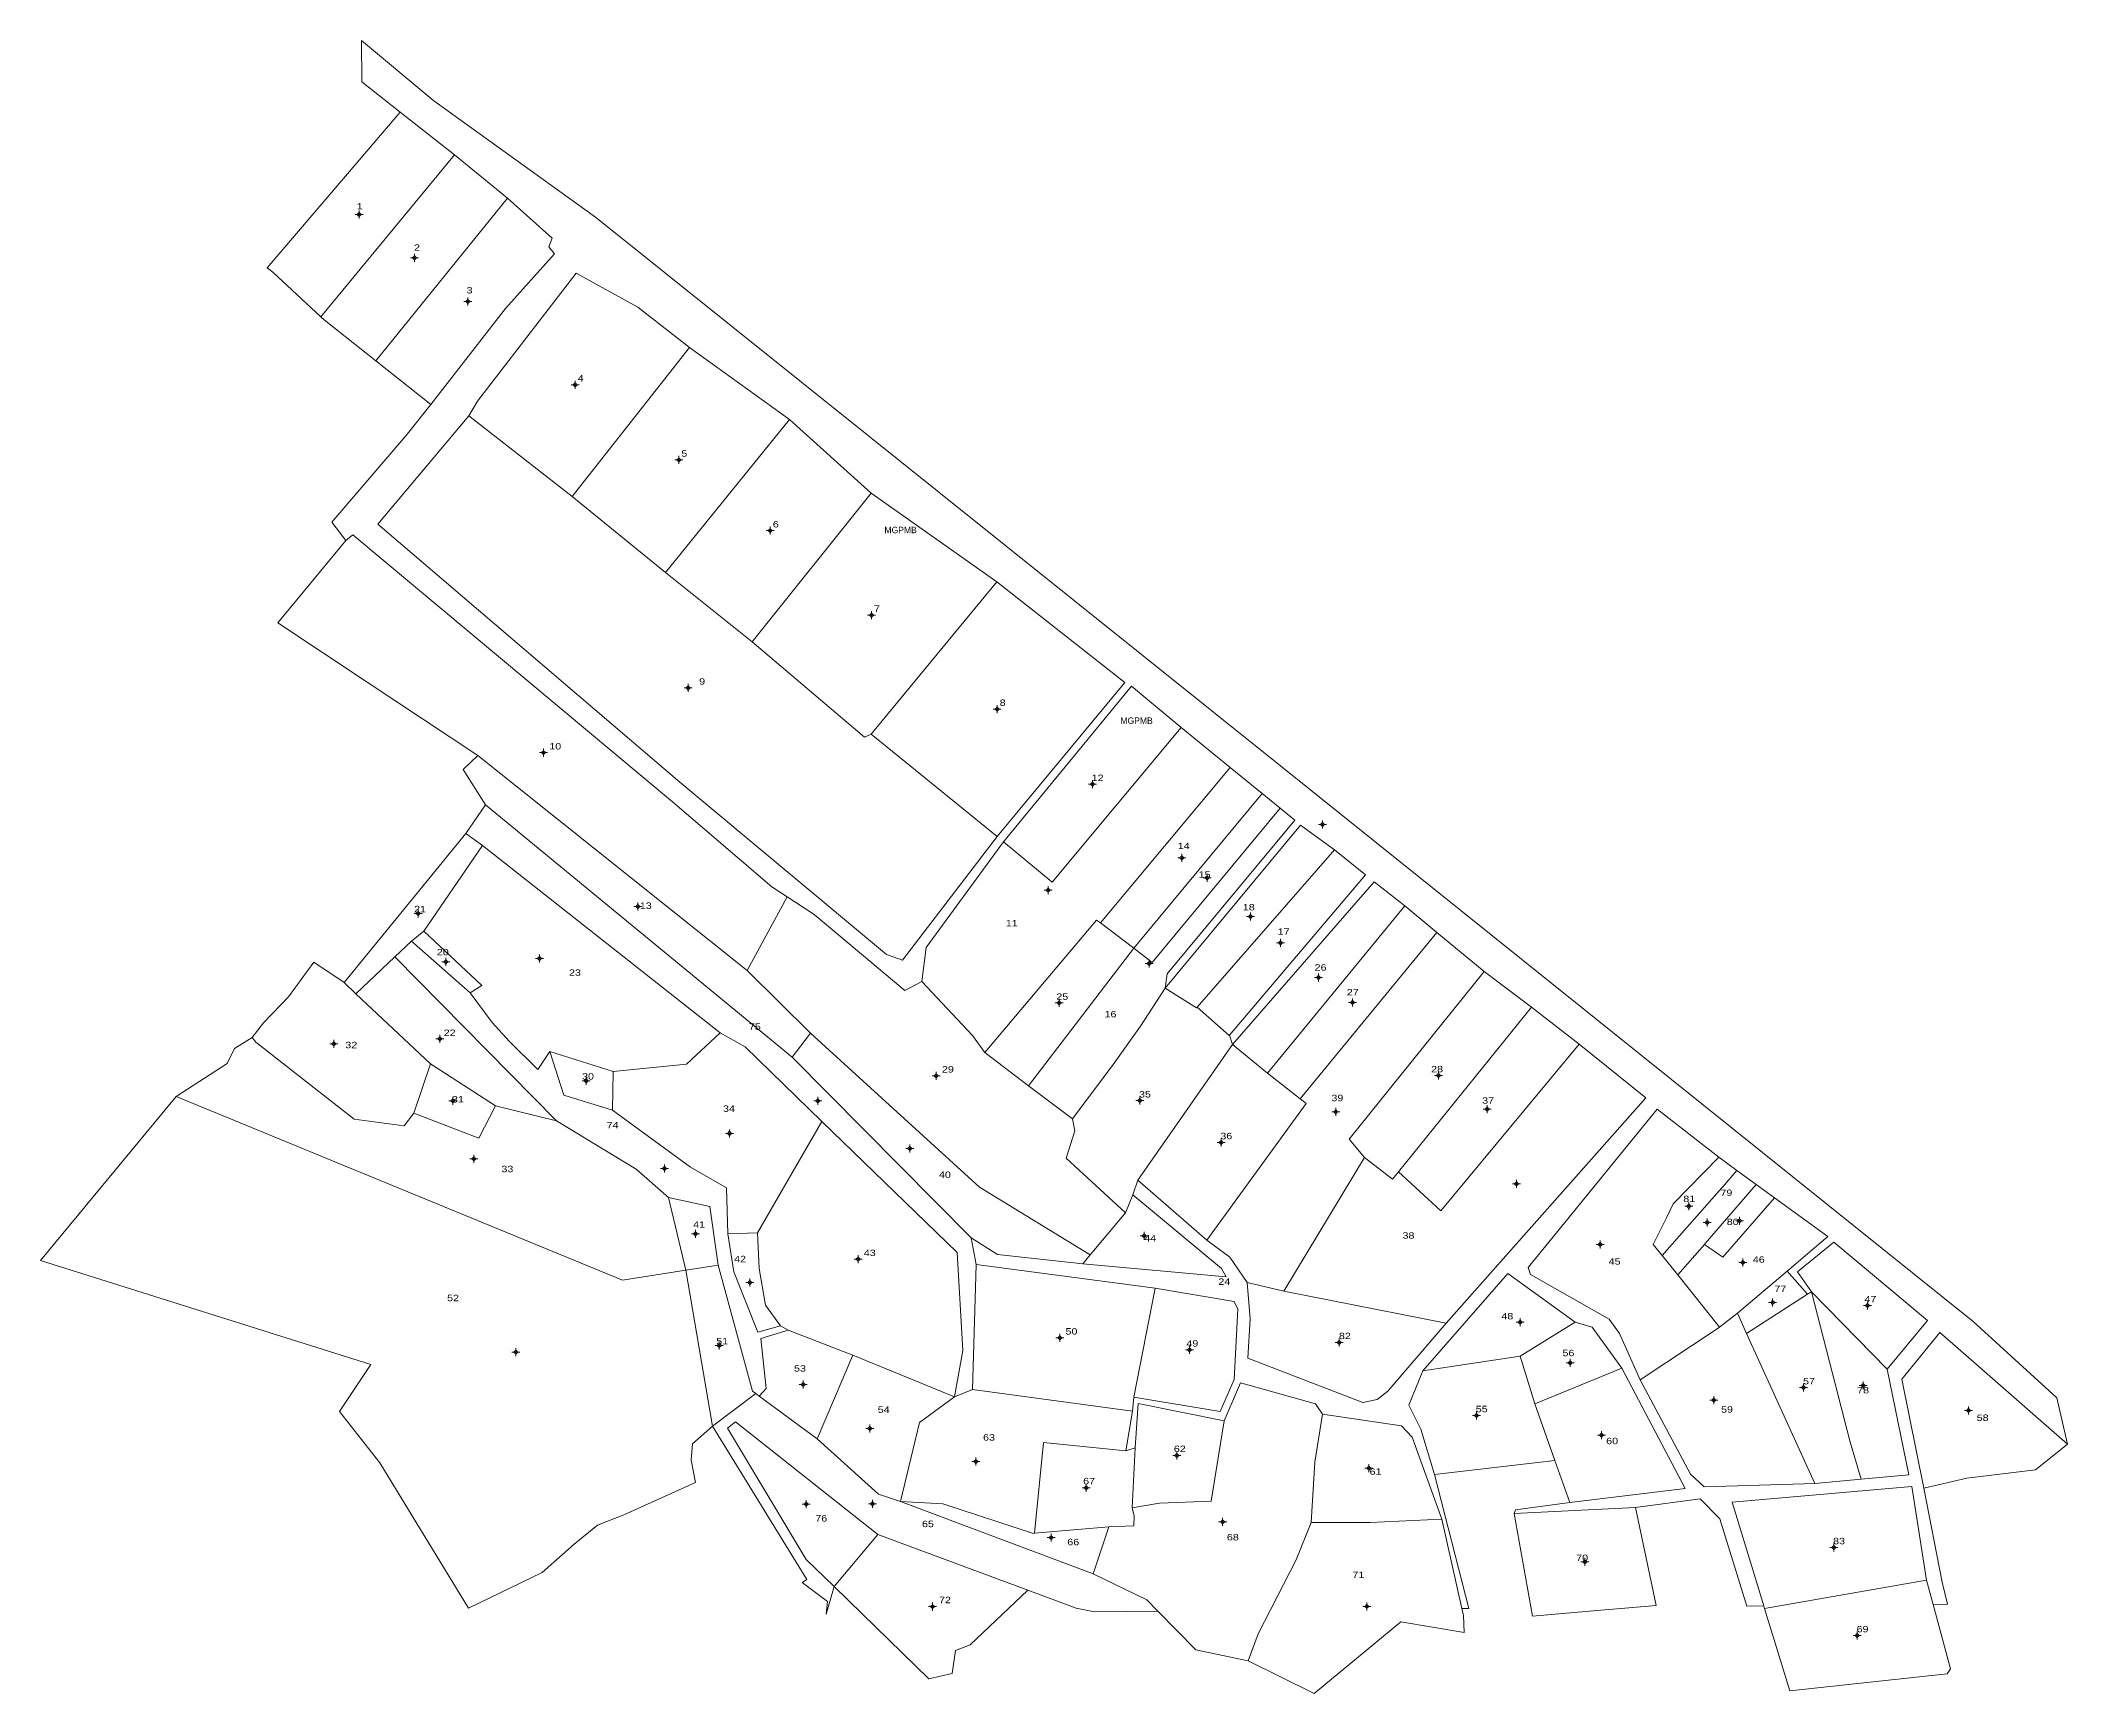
# Model space of a CAD drawing. Header units: metres. Extents: x 551451 to 552083, y 1839976 to 1840492.
import ezdxf
from ezdxf.enums import TextEntityAlignment as Align

# ---------------------------------------------------------------- set-up
doc = ezdxf.new("R2010")
doc.units = ezdxf.units.M
doc.header["$LTSCALE"] = 0.8
doc.layers.add('10', color=7, linetype='Continuous', lineweight=13)
doc.layers.add('11', color=7, linetype='Continuous', lineweight=13)
doc.layers.add('22', color=7, linetype='Continuous')
doc.layers.add('6', color=7, linetype='Continuous')

msp = doc.modelspace()

# ---------------------------------------------------------------- texts
at = {"layer": '22'}
for p in [(551719.105, 1840337.75), (551792.785, 1840278.23)]:
    msp.add_text('MGPMB', height=2, dxfattribs=at).set_placement(p, align=Align.CENTER)
at = {"layer": '6', "width": 1.25}
for s, p in [('1', (551549.27, 1840438.81)), ('2', (551567.15, 1840425.9)), ('3', (551583.58, 1840412.59)), ('4', (551618.26, 1840385.09)), ('5', (551650.63, 1840361.61)), ('6', (551679.19, 1840339.54)), ('7', (551710.77, 1840313.19)), ('9', (551656.19, 1840290.46)), ('8', (551750.04, 1840283.83)), ('10', (551609.4, 1840270.23)), ('12', (551778.77, 1840260.4)), ('14', (551805.66, 1840239.13)), ('15', (551812.14, 1840230.2)), ('21', (551567.16, 1840219.42)), ('13', (551637.67, 1840220.48)), ('18', (551825.96, 1840220)), ('11', (551751.96, 1840215.03)), ('17', (551836.83, 1840212.39)), ('20', (551574.27, 1840205.98)), ('23', (551615.56, 1840199.59)), ('26', (551848.38, 1840201.2)), ('25', (551767.73, 1840192.09)), ('27', (551858.44, 1840193.45)), ('16', (551782.78, 1840186.61)), ('22', (551576.42, 1840180.81)), ('75', (551671.72, 1840182.72)), ('32', (551545.7, 1840176.98)), ('30', (551619.62, 1840167.19)), ('29', (551732.01, 1840169.39)), ('28', (551884.77, 1840169.46)), ('31', (551579.02, 1840160.04)), ('35', (551793.55, 1840161.6)), ('39', (551853.63, 1840160.45)), ('37', (551900.71, 1840159.66)), ('34', (551663.65, 1840157.11)), ('74', (551627.29, 1840151.95)), ('36', (551818.96, 1840148.57)), ('33', (551594.45, 1840138.28)), ('40', (551731.07, 1840136.5)), ('81', (551963.52, 1840128.95)), ('79', (551975.12, 1840130.87)), ('41', (551654.31, 1840120.94)), ('80', (551977.08, 1840121.78)), ('44', (551795.19, 1840116.63)), ('38', (551875.84, 1840117.54)), ('42', (551667.13, 1840110.17)), ('43', (551707.61, 1840112.1)), ('45', (551940.21, 1840109.42)), ('46', (551985.22, 1840110.01)), ('24', (551818.32, 1840103.12)), ('52', (551577.48, 1840098.02)), ('77', (551991.97, 1840100.9)), ('47', (552020.09, 1840097.65)), ('48', (551906.71, 1840092.34)), ('51', (551661.51, 1840084.55)), ('50', (551770.59, 1840087.6)), ('49', (551808.36, 1840083.83)), ('82', (551855.98, 1840086.17)), ('53', (551685.82, 1840076.04)), ('56', (551925.79, 1840080.84)), ('57', (552000.91, 1840072.03)), ('78', (552017.81, 1840069.23)), ('54', (551711.96, 1840063.16)), ('55', (551898.71, 1840063.35)), ('59', (551975.3, 1840063.22)), ('58', (552055.14, 1840060.64)), ('63', (551744.84, 1840054.5)), ('62', (551804.42, 1840050.93)), ('60', (551939.43, 1840053.38)), ('67', (551776.1, 1840040.86)), ('61', (551865.55, 1840043.82)), ('76', (551692.46, 1840029.23)), ('65', (551725.78, 1840027.48)), ('66', (551771.16, 1840021.83)), ('68', (551820.99, 1840023.34)), ('83', (552010.3, 1840022.14)), ('70', (551930.07, 1840016.93)), ('71', (551860.2, 1840011.63)), ('72', (551731.11, 1840003.75)), ('69', (552017.63, 1839994.65))]:
    msp.add_text(s, height=2, dxfattribs=at).set_placement(p)

# ---------------------------------------------------------------- hatches: boundary and pattern name
at = {"layer": '11'}
for points in [[(551550.1198, 1840437.24, 1), (551549.8198, 1840437.24, 1)], [(551567.4097, 1840423.73, 1), (551567.1097, 1840423.73, 1)], [(551584.1198, 1840410.12, 1), (551583.8198, 1840410.12, 1)], [(551617.6098, 1840384.09, 1), (551617.3098, 1840384.09, 1)], [(551649.9797, 1840360.6, 1), (551649.6797, 1840360.6, 1)], [(551678.5498, 1840338.54, 1), (551678.2497, 1840338.54, 1)], [(551710.1198, 1840312.18, 1), (551709.8198, 1840312.18, 1)], [(551652.8698, 1840289.43, 1), (551652.5698, 1840289.43, 1)], [(551749.3998, 1840282.83, 1), (551749.0998, 1840282.83, 1)], [(551607.6998, 1840269.24, 1), (551607.3998, 1840269.24, 1)], [(551779.1298, 1840259.4, 1), (551778.8298, 1840259.4, 1)], [(551851.0098, 1840246.81, 1), (551850.7098, 1840246.81, 1)], [(551807.0298, 1840236.38, 1), (551806.7298, 1840236.38, 1)], [(551814.9697, 1840230.12, 1), (551814.6697, 1840230.12, 1)], [(551765.2998, 1840226.36, 1), (551764.9997, 1840226.36, 1)], [(551568.5698, 1840219.02, 1), (551568.2698, 1840219.02, 1)], [(551637.2197, 1840221.26, 1), (551636.9197, 1840221.26, 1)], [(551828.5098, 1840218.12, 1), (551828.2098, 1840218.12, 1)], [(551606.4498, 1840204.98, 1), (551606.1498, 1840204.98, 1)], [(551837.9097, 1840209.92, 1), (551837.6097, 1840209.92, 1)], [(551577.2598, 1840203.9, 1), (551576.9598, 1840203.9, 1)], [(551796.8198, 1840203.44, 1), (551796.5198, 1840203.44, 1)], [(551849.7498, 1840199.03, 1), (551849.4498, 1840199.03, 1)], [(551768.8098, 1840191.12, 1), (551768.5097, 1840191.12, 1)], [(551860.3998, 1840191.28, 1), (551860.0998, 1840191.28, 1)], [(551575.3698, 1840179.9, 1), (551575.0698, 1840179.9, 1)], [(551542.2098, 1840178.34, 1), (551541.9098, 1840178.34, 1)], [(551621.0397, 1840166.78, 1), (551620.7397, 1840166.78, 1)], [(551730.3798, 1840168.38, 1), (551730.0798, 1840168.38, 1)], [(551887.1998, 1840168.49, 1), (551886.8998, 1840168.49, 1)], [(551579.4097, 1840160.53, 1), (551579.1097, 1840160.53, 1)], [(551693.4298, 1840160.6, 1), (551693.1297, 1840160.6, 1)], [(551793.9198, 1840160.62, 1), (551793.6197, 1840160.62, 1)], [(551855.1098, 1840157.12, 1), (551854.8098, 1840157.12, 1)], [(551902.4598, 1840158, 1), (551902.1598, 1840158, 1)], [(551665.8298, 1840150.41, 1), (551665.5298, 1840150.41, 1)], [(551819.3298, 1840147.58, 1), (551819.0298, 1840147.58, 1)], [(551585.9498, 1840142.44, 1), (551585.6498, 1840142.44, 1)], [(551722.1698, 1840145.66, 1), (551721.8697, 1840145.66, 1)], [(551645.5098, 1840139.39, 1), (551645.2098, 1840139.39, 1)], [(551911.5997, 1840134.66, 1), (551911.2997, 1840134.66, 1)], [(551965.3798, 1840127.63, 1), (551965.0798, 1840127.63, 1)], [(551971.1298, 1840122.54, 1), (551970.8298, 1840122.54, 1)], [(551981.2398, 1840123.07, 1), (551980.9398, 1840123.07, 1)], [(551655.1698, 1840119.02, 1), (551654.8697, 1840119.02, 1)], [(551795.3298, 1840118.38, 1), (551795.0298, 1840118.38, 1)], [(551705.9697, 1840111.16, 1), (551705.6697, 1840111.16, 1)], [(551937.6798, 1840115.69, 1), (551937.3797, 1840115.69, 1)], [(551982.2798, 1840110.1, 1), (551981.9798, 1840110.1, 1)], [(551672.1998, 1840103.84, 1), (551671.8998, 1840103.84, 1)], [(551991.5698, 1840097.65, 1), (551991.2698, 1840097.65, 1)], [(551912.7698, 1840091.49, 1), (551912.4698, 1840091.49, 1)], [(552021.1898, 1840096.65, 1), (552020.8897, 1840096.65, 1)], [(551768.9398, 1840086.58, 1), (551768.6397, 1840086.58, 1)], [(551856.1898, 1840085.08, 1), (551855.8897, 1840085.08, 1)], [(551599.0598, 1840082.1, 1), (551598.7597, 1840082.1, 1)], [(551662.6398, 1840084.14, 1), (551662.3398, 1840084.14, 1)], [(551809.4298, 1840082.84, 1), (551809.1297, 1840082.84, 1)], [(551928.3497, 1840078.74, 1), (551928.0497, 1840078.74, 1)], [(551688.8098, 1840071.98, 1), (551688.5097, 1840071.98, 1)], [(552019.8198, 1840071.72, 1), (552019.5198, 1840071.72, 1)], [(551973.2197, 1840067.15, 1), (551972.9197, 1840067.15, 1)], [(552001.2398, 1840071.06, 1), (552000.9398, 1840071.06, 1)], [(551899.0598, 1840062.36, 1), (551898.7597, 1840062.36, 1)], [(552052.6998, 1840063.93, 1), (552052.3998, 1840063.93, 1)], [(551709.6597, 1840058.29, 1), (551709.3597, 1840058.29, 1)], [(551938.1498, 1840056.15, 1), (551937.8498, 1840056.15, 1)], [(551742.7498, 1840048.01, 1), (551742.4498, 1840048.01, 1)], [(551805.4697, 1840049.83, 1), (551805.1697, 1840049.83, 1)], [(551865.4898, 1840045.85, 1), (551865.1898, 1840045.85, 1)], [(551689.7698, 1840034.66, 1), (551689.4698, 1840034.66, 1)], [(551710.4998, 1840034.77, 1), (551710.1998, 1840034.77, 1)], [(551777.1498, 1840039.74, 1), (551776.8498, 1840039.74, 1)], [(551819.8198, 1840029.18, 1), (551819.5198, 1840029.18, 1)], [(551766.2297, 1840024.2, 1), (551765.9297, 1840024.2, 1)], [(552010.6498, 1840021.16, 1), (552010.3498, 1840021.16, 1)], [(551932.9298, 1840016.66, 1), (551932.6297, 1840016.66, 1)], [(551729.2498, 1840002.66, 1), (551728.9498, 1840002.66, 1)], [(551864.8298, 1840002.76, 1), (551864.5298, 1840002.76, 1)], [(552017.9797, 1839993.65, 1), (552017.6797, 1839993.65, 1)]]:
    msp.add_hatch(color=256, dxfattribs=at).paths.add_polyline_path(points)

# ---------------------------------------------------------------- linework, layer by layer
at = {"layer": '10'}
for p, q in [((551562.81, 1840469.19), (551579.82, 1840455.9)), ((551538, 1840405.29), (551579.82, 1840455.9)), ((551579.82, 1840455.9), (551596.37, 1840442.32)), ((551555.19, 1840391.56), (551596.37, 1840442.32)), ((551616.54, 1840349.24), (551653.17, 1840395.68)), ((551653.17, 1840395.68), (551684.44, 1840373.28)), ((551555.19, 1840391.56), (551572.45, 1840377.93)), ((551584.28, 1840374.41), (551616.54, 1840349.24)), ((551645.71, 1840325.53), (551684.44, 1840373.28)), ((551684.44, 1840373.28), (551709.94, 1840350.27)), ((551672.72, 1840303.8), (551709.94, 1840350.27)), ((551709.94, 1840350.27), (551749.11, 1840322.61)), ((551616.54, 1840349.24), (551645.71, 1840325.53)), ((551645.71, 1840325.53), (551672.72, 1840303.8)), ((551709.9, 1840275.05), (551749.11, 1840322.61)), ((551709.9, 1840275.05), (551749.24, 1840243.05)), ((551806.67, 1840277.12), (551822.06, 1840264.59)), ((551587.06, 1840268.32), (551671.14, 1840201.28)), ((551781.53, 1840216.16), (551822.06, 1840264.59)), ((551822.06, 1840264.59), (551832.01, 1840256.49)), ((551791.88, 1840208.17), (551832.01, 1840256.49)), ((551832.01, 1840256.49), (551837.59, 1840251.93)), ((551583.32, 1840244.05), (551589.47, 1840252.99)), ((551589.47, 1840252.99), (551685.27, 1840174.19)), ((551583.32, 1840244.05), (551588.51, 1840240.29)), ((551570.19, 1840213.49), (551588.51, 1840240.29)), ((551588.51, 1840240.29), (551662.7, 1840181.82)), ((551811.68, 1840189.77), (551854.58, 1840238.93)), ((551671.14, 1840201.28), (551683.65, 1840224.25)), ((551833.69, 1840169.17), (551876.58, 1840221.41)), ((551876.58, 1840221.41), (551886.59, 1840213.12)), ((551566.36, 1840210.37), (551570.19, 1840213.49)), ((551781.53, 1840216.16), (551791.88, 1840208.17)), ((551843.91, 1840161.16), (551886.59, 1840213.12)), ((551886.59, 1840213.12), (551901.36, 1840200.89)), ((551549.03, 1840193.98), (551561.19, 1840205.48)), ((551561.19, 1840205.48), (551566.36, 1840210.37)), ((551561.19, 1840205.48), (551611.68, 1840154.33)), ((551566.36, 1840210.37), (551584.7, 1840194.3)), ((551759.08, 1840165.26), (551791.88, 1840208.17)), ((551671.14, 1840201.28), (551690.92, 1840181.65)), ((551901.36, 1840200.89), (551916.11, 1840189.81)), ((551545.29, 1840197.5), (551549.03, 1840193.98)), ((551549.03, 1840193.98), (551572.26, 1840172.15)), ((551874.6, 1840138.44), (551916.11, 1840189.81)), ((551916.11, 1840189.81), (551931.02, 1840178.2)), ((551685.27, 1840174.19), (551690.92, 1840181.65)), ((551821.77, 1840181.06), (551822.78, 1840178.11)), ((551609.52, 1840175.96), (551629.34, 1840169.68)), ((551685.27, 1840174.19), (551741.13, 1840117.82)), ((551745.41, 1840175.6), (551759.08, 1840165.26)), ((551793.2, 1840135.78), (551822.78, 1840178.11)), ((551822.78, 1840178.11), (551833.69, 1840169.17)), ((551567.04, 1840156.68), (551572.26, 1840172.15)), ((551572.26, 1840172.15), (551592.58, 1840158.97)), ((551629.14, 1840157.61), (551629.34, 1840169.68)), ((551833.69, 1840169.17), (551843.91, 1840161.16)), ((551759.08, 1840165.26), (551772.73, 1840154.94)), ((551592.58, 1840158.97), (551611.68, 1840154.33)), ((551674.38, 1840119.33), (551694.47, 1840154.12)), ((551838.82, 1840101.13), (551863.94, 1840142.82)), ((551974.6, 1840142.95), (551980.26, 1840138.83)), ((551791.63, 1840131.17), (551793.2, 1840135.78)), ((551793.2, 1840135.78), (551814.71, 1840117.04)), ((551980.26, 1840138.83), (551986.32, 1840134.42)), ((551646.62, 1840130.35), (551651.98, 1840107.68)), ((551789.3, 1840125.55), (551791.63, 1840131.17)), ((551986.32, 1840134.42), (551991.98, 1840130.3)), ((551778.29, 1840112.51), (551789.3, 1840125.55)), ((551665.16, 1840119), (551674.38, 1840119.33)), ((551741.13, 1840117.82), (551742.67, 1840109.47)), ((551775.99, 1840109.68), (551778.29, 1840112.51)), ((551956.9, 1840112.31), (551961.76, 1840106.25)), ((551961.76, 1840106.25), (551970.1, 1840115.71)), ((551651.98, 1840107.68), (551662.08, 1840109.29)), ((551651.98, 1840107.68), (551660.39, 1840059)), ((551741.56, 1840070.48), (551742.67, 1840109.47)), ((551742.67, 1840109.47), (551798.57, 1840102.07)), ((551827.32, 1840103.81), (551838.82, 1840101.13)), ((551961.76, 1840106.25), (551974.86, 1840089.89)), ((551980.4, 1840094.26), (551995.95, 1840107.42)), ((551995.95, 1840107.42), (552002.34, 1840100.17)), ((551791.94, 1840068.01), (551798.57, 1840102.07)), ((551838.82, 1840101.13), (551889.45, 1840091.13)), ((551983.29, 1840087.88), (552002.34, 1840100.17)), ((552002.34, 1840100.17), (552003.58, 1840100.97)), ((552003.58, 1840100.97), (552027.22, 1840076.84)), ((551912.62, 1840080.83), (551929.78, 1840091.48)), ((551980.4, 1840094.26), (551983.29, 1840087.88)), ((551681.55, 1840090.37), (551683.98, 1840088.95)), ((551683.98, 1840088.95), (551704.19, 1840081.12)), ((551983.29, 1840087.88), (552004.56, 1840041.15)), ((551693.08, 1840055), (551704.19, 1840081.12)), ((551704.19, 1840081.12), (551735.88, 1840068.2)), ((551882.2, 1840076.32), (551912.62, 1840080.83)), ((551912.62, 1840080.83), (551917.11, 1840066.01)), ((551917.11, 1840066.01), (551944.32, 1840077.13)), ((551660.39, 1840059), (551673.87, 1840069.19)), ((551673.87, 1840069.19), (551674.93, 1840068.41)), ((551674.93, 1840068.41), (551693.08, 1840055)), ((551735.88, 1840068.2), (551741.56, 1840070.48)), ((551741.56, 1840070.48), (551791.54, 1840063.69)), ((551791.54, 1840063.69), (551791.94, 1840068.01)), ((551917.11, 1840066.01), (551923.42, 1840048.27)), ((551789.47, 1840051.35), (551791.54, 1840063.69)), ((551789.47, 1840051.35), (551792.38, 1840052.29)), ((551791.37, 1840033.54), (551792.38, 1840052.29)), ((551885.85, 1840043.9), (551923.42, 1840048.27)), ((551923.42, 1840048.27), (551928.08, 1840035.17)), ((552004.56, 1840041.15), (552019.03, 1840042.48)), ((551719.06, 1840035.46), (551779.25, 1840012.94)), ((551760.91, 1840025.57), (551784.12, 1840027.55)), ((551779.25, 1840012.94), (551784.12, 1840027.55)), ((551888.1, 1840029.96), (551894.4, 1840002.09)), ((551910.72, 1840031.74), (551948.55, 1840033.6)), ((551698.36, 1840008.94), (551711.94, 1840025.15)), ((551711.94, 1840025.15), (551758.83, 1840007.8)), ((551988.91, 1840002.13), (552039.51, 1840010.93)), ((552039.51, 1840010.93), (552041.56, 1840003.37)), ((551988.67, 1840002.91), (551988.91, 1840002.13))]:
    msp.add_line(p, q, dxfattribs=at)
for points in [[(551562.81, 1840469.19), (551550.85, 1840478.6), (551550.73, 1840491.53), (551573.3, 1840472.68), (551623.78, 1840436.42), (551837.71, 1840265.16), (552054.01, 1840091.72), (552080.17, 1840067.8), (552083.48, 1840053.35)], [(551538, 1840405.29), (551523.02, 1840419.19), (551521.3, 1840420.56), (551562.81, 1840469.19)], [(551572.45, 1840377.93), (551595.71, 1840407.91), (551610.97, 1840424.91), (551609.24, 1840427.11), (551610.32, 1840429.84), (551596.37, 1840442.32)], [(551584.28, 1840374.41), (551586.96, 1840378.98), (551617.77, 1840418.94), (551637.07, 1840408.28), (551653.17, 1840395.68)], [(551538, 1840405.29), (551539.07, 1840404.3), (551555.19, 1840391.56)], [(551545.9, 1840335.45), (551541.44, 1840341.24), (551564.61, 1840368.16), (551572.45, 1840377.93)], [(551584.28, 1840374.41), (551555.88, 1840340.52), (551650.16, 1840260.02), (551714.72, 1840206.22), (551719.64, 1840204.45), (551749.24, 1840243.05)], [(551545.9, 1840335.45), (551524.57, 1840309.77), (551552.49, 1840291.26), (551587.06, 1840268.32)], [(551545.9, 1840335.45), (551548.09, 1840337.21), (551647.83, 1840253.87), (551678.9, 1840227.37), (551683.65, 1840224.25)], [(551749.11, 1840322.61), (551789.11, 1840291.19), (551749.24, 1840243.05)], [(551672.72, 1840303.8), (551707.86, 1840274.09), (551709.9, 1840275.05)], [(551751.23, 1840241.38), (551791.19, 1840290.04), (551806.67, 1840277.12)], [(551751.23, 1840241.38), (551766.44, 1840228.77), (551806.67, 1840277.12)], [(551587.06, 1840268.32), (551582.52, 1840264.03), (551589.47, 1840252.99)], [(551791.88, 1840208.17), (551797.67, 1840203.76), (551837.59, 1840251.93)], [(551801.68, 1840195.68), (551802.37, 1840200.17), (551842.23, 1840248.13), (551837.59, 1840251.93)], [(551545.29, 1840197.5), (551553.22, 1840207.2), (551583.32, 1840244.05)], [(551801.68, 1840195.68), (551843.98, 1840246.66), (551854.58, 1840238.93)], [(551725.7, 1840197.76), (551727.08, 1840208.4), (551751.23, 1840241.38)], [(551821.77, 1840181.06), (551864.24, 1840231.12), (551854.58, 1840238.93)], [(551683.65, 1840224.25), (551692.11, 1840218.69), (551720.38, 1840195.01), (551725.7, 1840197.76)], [(551822.78, 1840178.11), (551866.98, 1840228.89), (551876.58, 1840221.41)], [(551584.7, 1840194.3), (551588.35, 1840196.54), (551570.19, 1840213.49)], [(551745.41, 1840175.6), (551780.23, 1840216.97), (551781.53, 1840216.16)], [(551516.63, 1840180.33), (551520.17, 1840184.91), (551527.95, 1840193.02), (551535.84, 1840203.87), (551545.29, 1840197.5)], [(551863.94, 1840142.82), (551859.19, 1840148.61), (551901.36, 1840200.89)], [(551584.7, 1840194.3), (551591.59, 1840184.98), (551596.89, 1840179.22), (551605.84, 1840170.35), (551609.52, 1840175.96)], [(551725.7, 1840197.76), (551741.54, 1840180.96), (551745.41, 1840175.6)], [(551772.73, 1840154.94), (551785.49, 1840171.92), (551794.06, 1840183.89), (551801.68, 1840195.68)], [(551801.68, 1840195.68), (551811.52, 1840189.59), (551811.68, 1840189.77)], [(551811.68, 1840189.77), (551821.66, 1840180.92), (551821.77, 1840181.06)], [(551492.87, 1840161.96), (551508.79, 1840172.19), (551511.1, 1840176.91), (551516.63, 1840180.33)], [(551516.63, 1840180.33), (551517.7, 1840178.92), (551548.47, 1840154.8), (551564.04, 1840152.8), (551567.04, 1840156.68)], [(551629.34, 1840169.68), (551652.26, 1840172), (551662.7, 1840181.82)], [(551662.7, 1840181.82), (551670.53, 1840177.44), (551694.47, 1840154.12)], [(551690.92, 1840181.65), (551743.74, 1840133.62), (551778.29, 1840112.51)], [(551609.52, 1840175.96), (551613.93, 1840162.35), (551629.14, 1840157.61)], [(551874.6, 1840138.44), (551887.78, 1840126.18), (551931.02, 1840178.2)], [(551889.45, 1840091.13), (551951.83, 1840161.47), (551931.02, 1840178.2)], [(551492.87, 1840161.96), (551450.52, 1840110.75), (551553.65, 1840078.24), (551543.93, 1840063.6), (551556.45, 1840047.58), (551584.14, 1840002.23), (551607.18, 1840013.35), (551617.14, 1840022.15), (551624.47, 1840028.06), (551632.71, 1840031.31), (551655.08, 1840041.46), (551653.71, 1840048.43), (551654.11, 1840053.47), (551660.39, 1840059)], [(551492.87, 1840161.96), (551632.24, 1840104.54), (551651.98, 1840107.68)], [(551843.91, 1840161.16), (551845.74, 1840159.72), (551814.71, 1840117.04)], [(551567.04, 1840156.68), (551587.35, 1840148.91), (551592.58, 1840158.97)], [(551611.68, 1840154.33), (551636.56, 1840139.27), (551646.62, 1840130.35)], [(551629.14, 1840157.61), (551653.52, 1840139.87), (551664.72, 1840133.41), (551665.16, 1840119)], [(551735.88, 1840068.2), (551738.5, 1840082.59), (551736.71, 1840113.23), (551694.47, 1840154.12)], [(551772.73, 1840154.94), (551773.5, 1840151.24), (551770.85, 1840142.64), (551789.3, 1840125.55)], [(551950.08, 1840073.42), (551943.61, 1840087.91), (551940.34, 1840092.4), (551915.85, 1840106.39), (551915.05, 1840108.56), (551955.33, 1840157.97), (551974.6, 1840142.95)], [(551863.94, 1840142.82), (551872.72, 1840136.09), (551874.6, 1840138.44)], [(551956.9, 1840112.31), (551954.14, 1840115.75), (551958.24, 1840124.06), (551960.38, 1840128.38), (551974.6, 1840142.95)], [(551956.9, 1840112.31), (551975.58, 1840133.44), (551975.74, 1840133.63), (551980.26, 1840138.83)], [(551646.62, 1840130.35), (551659.56, 1840127.56), (551662.08, 1840109.29)], [(551791.63, 1840131.17), (551819.34, 1840108.27), (551820.75, 1840105.58), (551775.99, 1840109.68)], [(551970.1, 1840115.71), (551970.34, 1840115.98), (551986.32, 1840134.42)], [(551970.1, 1840115.71), (551975.85, 1840111.72), (551991.98, 1840130.3)], [(551991.98, 1840130.3), (552008.65, 1840118.17), (551995.95, 1840107.42)], [(551665.16, 1840119), (551667.06, 1840107.17), (551674.49, 1840088.35), (551681.55, 1840090.37)], [(551674.38, 1840119.33), (551674.97, 1840108.23), (551676.92, 1840096.79), (551681.55, 1840090.37)], [(551741.13, 1840117.82), (551749.4, 1840112.63), (551775.99, 1840109.68)], [(551814.71, 1840117.04), (551821.94, 1840111.75), (551827.32, 1840103.81)], [(552003.58, 1840100.97), (551999.15, 1840107.2), (552010.52, 1840116.46), (552039.81, 1840092.02), (552027.22, 1840076.84)], [(551662.08, 1840109.29), (551672.81, 1840069.97), (551673.87, 1840069.19)], [(551827.32, 1840103.81), (551828.21, 1840092.47), (551827.58, 1840080.23), (551863.42, 1840066.34), (551867.96, 1840067.37), (551871.28, 1840069.93), (551889.45, 1840091.13)], [(551882.2, 1840076.32), (551908.76, 1840106.66), (551929.78, 1840091.48)], [(551791.94, 1840068.01), (551818.88, 1840063.61), (551823.26, 1840073.57), (551824.39, 1840095.53), (551823.22, 1840097.95), (551798.57, 1840102.07)], [(552003.58, 1840100.97), (552015.62, 1840053.98), (552019.03, 1840042.48)], [(551929.78, 1840091.48), (551935.01, 1840089.93), (551944.32, 1840077.13)], [(551974.86, 1840089.89), (551977.65, 1840092.09), (551980.4, 1840094.26)], [(551674.93, 1840068.41), (551677.15, 1840070.76), (551675.4, 1840086.35), (551683.98, 1840088.95)], [(551950.08, 1840073.42), (551974.44, 1840089.62), (551974.86, 1840089.89)], [(552038.68, 1840039.66), (552031.72, 1840073.64), (552043.67, 1840088.2), (552054.22, 1840078.97), (552083.48, 1840053.35)], [(551820.12, 1840060.67), (551825.24, 1840072.57), (551848.67, 1840066.02), (551850.82, 1840062.8)], [(551882.2, 1840076.32), (551877.81, 1840065.54), (551881.56, 1840058.11), (551885.85, 1840043.9)], [(551944.32, 1840077.13), (551964.12, 1840039.57), (551928.08, 1840035.17)], [(551950.08, 1840073.42), (551965.76, 1840043.97), (551970.01, 1840040.04), (552004.56, 1840041.15)], [(552027.22, 1840076.84), (552033.96, 1840043.84), (552019.03, 1840042.48)], [(551719.06, 1840035.46), (551724.99, 1840060.16), (551735.88, 1840068.2)], [(551792.38, 1840052.29), (551793.31, 1840066.11), (551820.12, 1840060.67)], [(551698.36, 1840008.94), (551689.63, 1840017.43), (551665.07, 1840058.35), (551667.5, 1840060.37), (551711.94, 1840025.15)], [(551791.37, 1840033.54), (551799.98, 1840035), (551816.12, 1840035.62), (551820.12, 1840060.67)], [(551847.32, 1840028.9), (551848.44, 1840047.81), (551850.82, 1840062.8)], [(551850.82, 1840062.8), (551875.51, 1840059.12), (551878.84, 1840055.58), (551888.1, 1840029.96)], [(551660.39, 1840059), (551689.8, 1840011.14), (551688.37, 1840010.23), (551696.23, 1840004.3), (551695.88, 1840000.35), (551698.36, 1840008.94)], [(551693.08, 1840055), (551712.21, 1840037.82), (551719.06, 1840035.46)], [(551760.91, 1840025.57), (551763.7, 1840053.91), (551789.47, 1840051.35)], [(552038.68, 1840039.66), (552052.04, 1840042.76), (552073.51, 1840045.34), (552083.48, 1840053.35)], [(551894.4, 1840002.09), (551896.51, 1840002.1), (551885.85, 1840043.9)], [(551988.67, 1840002.91), (551978.81, 1840035.32), (552034.83, 1840040.19), (552039.51, 1840010.93)], [(551719.06, 1840035.46), (551732.33, 1840034.77), (551760.58, 1840025.54), (551760.91, 1840025.57)], [(551910.72, 1840031.74), (551911.09, 1840032.9), (551928.08, 1840035.17)], [(551948.55, 1840033.6), (551968.78, 1840036.28), (551974.93, 1840030.1), (551983.37, 1840002.86), (551988.67, 1840002.91)], [(552041.56, 1840003.37), (552046.07, 1840003.41), (552044.33, 1840010.33), (552038.68, 1840039.66)], [(551791.37, 1840033.54), (551792.05, 1840030.86), (551791.95, 1840027.86), (551784.12, 1840027.55)], [(551827.68, 1839985.78), (551830.71, 1839994.18), (551842.58, 1840017.3), (551847.32, 1840028.9)], [(551847.32, 1840028.9), (551865.78, 1840028.91), (551888.1, 1840029.96)], [(551910.72, 1840031.74), (551916.4, 1839999.73), (551936.51, 1840001.43), (551946.46, 1840002.27), (551955.08, 1840003.01), (551948.55, 1840033.6)], [(551698.36, 1840008.94), (551707.08, 1840000.45), (551727.93, 1839980.17), (551735.25, 1839981.78), (551736.28, 1839989.02), (551740.77, 1839990.74), (551758.83, 1840007.8)], [(551779.25, 1840012.94), (551795.99, 1840004.77), (551799.44, 1840001.26)], [(551758.83, 1840007.8), (551773.93, 1840002.2), (551779.67, 1840001.08), (551799.44, 1840001.26)], [(551827.68, 1839985.78), (551848.24, 1839975.57), (551875.33, 1839997.94), (551895.07, 1839994.56), (551894.9, 1839999.89), (551894.4, 1840002.09)], [(551988.91, 1840002.13), (551996.74, 1839976.38), (552045.9, 1839981.69), (552046.98, 1839983.27), (552041.56, 1840003.37)], [(551799.44, 1840001.26), (551811.33, 1839989.15), (551827.68, 1839985.78)]]:
    msp.add_lwpolyline(points, dxfattribs=at)
at = {"layer": '11'}
for p, q in [((551549.34, 1840437.24), (551548.72, 1840437.24)), ((551549.97, 1840438.49), (551549.97, 1840437.86)), ((551549.97, 1840436.62), (551549.97, 1840435.99)), ((551551.22, 1840437.24), (551550.6, 1840437.24)), ((551566.64, 1840423.73), (551566.01, 1840423.73)), ((551567.26, 1840424.98), (551567.26, 1840424.36)), ((551567.26, 1840423.1), (551567.26, 1840422.48)), ((551568.51, 1840423.73), (551567.88, 1840423.73)), ((551583.34, 1840410.12), (551582.72, 1840410.12)), ((551583.97, 1840411.37), (551583.97, 1840410.74)), ((551583.97, 1840409.5), (551583.97, 1840408.87)), ((551585.22, 1840410.12), (551584.6, 1840410.12)), ((551616.84, 1840384.09), (551616.21, 1840384.09)), ((551617.46, 1840385.34), (551617.46, 1840384.72)), ((551617.46, 1840383.46), (551617.46, 1840382.84)), ((551618.71, 1840384.09), (551618.08, 1840384.09)), ((551649.2, 1840360.6), (551648.58, 1840360.6)), ((551649.83, 1840361.85), (551649.83, 1840361.22)), ((551649.83, 1840359.98), (551649.83, 1840359.35)), ((551651.08, 1840360.6), (551650.45, 1840360.6)), ((551677.78, 1840338.54), (551677.15, 1840338.54)), ((551678.4, 1840339.79), (551678.4, 1840339.16)), ((551678.4, 1840337.92), (551678.4, 1840337.29)), ((551679.65, 1840338.54), (551679.02, 1840338.54)), ((551709.97, 1840313.43), (551709.97, 1840312.8)), ((551709.34, 1840312.18), (551708.72, 1840312.18)), ((551709.97, 1840311.56), (551709.97, 1840310.93)), ((551711.22, 1840312.18), (551710.6, 1840312.18)), ((551652.1, 1840289.43), (551651.47, 1840289.43)), ((551652.72, 1840290.68), (551652.72, 1840290.06)), ((551652.72, 1840288.8), (551652.72, 1840288.18)), ((551653.97, 1840289.43), (551653.34, 1840289.43)), ((551748.62, 1840282.83), (551748, 1840282.83)), ((551749.25, 1840284.08), (551749.25, 1840283.46)), ((551749.25, 1840282.2), (551749.25, 1840281.58)), ((551750.5, 1840282.83), (551749.88, 1840282.83)), ((551606.93, 1840269.24), (551606.3, 1840269.24)), ((551607.55, 1840270.49), (551607.55, 1840269.86)), ((551607.55, 1840268.62), (551607.55, 1840267.99)), ((551608.8, 1840269.24), (551608.18, 1840269.24)), ((551778.36, 1840259.4), (551777.73, 1840259.4)), ((551778.98, 1840260.65), (551778.98, 1840260.02)), ((551778.98, 1840258.78), (551778.98, 1840258.15)), ((551780.23, 1840259.4), (551779.6, 1840259.4)), ((551850.24, 1840246.81), (551849.61, 1840246.81)), ((551850.86, 1840248.06), (551850.86, 1840247.44)), ((551850.86, 1840246.18), (551850.86, 1840245.56)), ((551852.11, 1840246.81), (551851.48, 1840246.81)), ((551806.26, 1840236.38), (551805.63, 1840236.38)), ((551806.88, 1840237.63), (551806.88, 1840237)), ((551808.13, 1840236.38), (551807.5, 1840236.38)), ((551806.88, 1840235.76), (551806.88, 1840235.13)), ((551814.19, 1840230.12), (551813.57, 1840230.12)), ((551814.82, 1840231.37), (551814.82, 1840230.74)), ((551816.07, 1840230.12), (551815.44, 1840230.12)), ((551764.52, 1840226.36), (551763.9, 1840226.36)), ((551765.15, 1840227.61), (551765.15, 1840226.98)), ((551765.15, 1840225.74), (551765.15, 1840225.11)), ((551766.4, 1840226.36), (551765.78, 1840226.36)), ((551814.82, 1840229.5), (551814.82, 1840228.87)), ((551567.8, 1840219.02), (551567.17, 1840219.02)), ((551568.42, 1840220.27), (551568.42, 1840219.64)), ((551568.42, 1840218.4), (551568.42, 1840217.77)), ((551569.67, 1840219.02), (551569.05, 1840219.02)), ((551636.44, 1840221.26), (551635.82, 1840221.26)), ((551637.07, 1840222.51), (551637.07, 1840221.88)), ((551637.07, 1840220.64), (551637.07, 1840220.01)), ((551638.32, 1840221.26), (551637.69, 1840221.26)), ((551827.74, 1840218.12), (551827.11, 1840218.12)), ((551828.36, 1840219.37), (551828.36, 1840218.74)), ((551828.36, 1840217.5), (551828.36, 1840216.87)), ((551829.61, 1840218.12), (551828.98, 1840218.12)), ((551837.76, 1840211.17), (551837.76, 1840210.54)), ((551577.11, 1840205.15), (551577.11, 1840204.52)), ((551605.68, 1840204.98), (551605.05, 1840204.98)), ((551606.3, 1840206.23), (551606.3, 1840205.6)), ((551607.55, 1840204.98), (551606.93, 1840204.98)), ((551796.67, 1840204.69), (551796.67, 1840204.06)), ((551837.14, 1840209.92), (551836.51, 1840209.92)), ((551837.76, 1840209.3), (551837.76, 1840208.67)), ((551839.01, 1840209.92), (551838.38, 1840209.92)), ((551576.48, 1840203.9), (551575.86, 1840203.9)), ((551577.11, 1840203.28), (551577.11, 1840202.65)), ((551578.36, 1840203.9), (551577.74, 1840203.9)), ((551606.3, 1840204.36), (551606.3, 1840203.73)), ((551796.05, 1840203.44), (551795.42, 1840203.44)), ((551796.67, 1840202.82), (551796.67, 1840202.19)), ((551797.92, 1840203.44), (551797.3, 1840203.44)), ((551848.98, 1840199.03), (551848.35, 1840199.03)), ((551849.6, 1840200.28), (551849.6, 1840199.66)), ((551849.6, 1840198.4), (551849.6, 1840197.78)), ((551850.85, 1840199.03), (551850.22, 1840199.03)), ((551768.66, 1840192.37), (551768.66, 1840191.74)), ((551860.25, 1840192.53), (551860.25, 1840191.9)), ((551768.04, 1840191.12), (551767.41, 1840191.12)), ((551768.66, 1840190.5), (551768.66, 1840189.87)), ((551769.91, 1840191.12), (551769.28, 1840191.12)), ((551859.62, 1840191.28), (551859, 1840191.28)), ((551860.25, 1840190.66), (551860.25, 1840190.03)), ((551861.5, 1840191.28), (551860.88, 1840191.28)), ((551542.06, 1840179.59), (551542.06, 1840178.96)), ((551574.6, 1840179.9), (551573.97, 1840179.9)), ((551575.22, 1840181.15), (551575.22, 1840180.52)), ((551576.47, 1840179.9), (551575.84, 1840179.9)), ((551541.44, 1840178.34), (551540.81, 1840178.34)), ((551542.06, 1840177.72), (551542.06, 1840177.09)), ((551543.31, 1840178.34), (551542.69, 1840178.34)), ((551575.22, 1840179.28), (551575.22, 1840178.65)), ((551620.26, 1840166.78), (551619.64, 1840166.78)), ((551620.89, 1840168.03), (551620.89, 1840167.4)), ((551622.14, 1840166.78), (551621.52, 1840166.78)), ((551729.6, 1840168.38), (551728.98, 1840168.38)), ((551730.23, 1840169.63), (551730.23, 1840169)), ((551730.23, 1840167.76), (551730.23, 1840167.13)), ((551731.48, 1840168.38), (551730.86, 1840168.38)), ((551886.43, 1840168.49), (551885.8, 1840168.49)), ((551887.05, 1840169.74), (551887.05, 1840169.12)), ((551887.05, 1840167.86), (551887.05, 1840167.24)), ((551888.3, 1840168.49), (551887.68, 1840168.49)), ((551578.64, 1840160.53), (551578.01, 1840160.53)), ((551579.26, 1840161.78), (551579.26, 1840161.16)), ((551580.51, 1840160.53), (551579.88, 1840160.53)), ((551620.89, 1840166.16), (551620.89, 1840165.53)), ((551692.66, 1840160.6), (551692.03, 1840160.6)), ((551693.28, 1840161.85), (551693.28, 1840161.22)), ((551694.53, 1840160.6), (551693.9, 1840160.6)), ((551793.14, 1840160.62), (551792.52, 1840160.62)), ((551793.77, 1840161.87), (551793.77, 1840161.24)), ((551795.02, 1840160.62), (551794.4, 1840160.62)), ((551579.26, 1840159.9), (551579.26, 1840159.28)), ((551693.28, 1840159.98), (551693.28, 1840159.35)), ((551793.77, 1840160), (551793.77, 1840159.37)), ((551854.34, 1840157.12), (551853.71, 1840157.12)), ((551854.96, 1840158.37), (551854.96, 1840157.74)), ((551854.96, 1840156.5), (551854.96, 1840155.87)), ((551856.21, 1840157.12), (551855.58, 1840157.12)), ((551901.69, 1840158), (551901.06, 1840158)), ((551902.31, 1840159.25), (551902.31, 1840158.62)), ((551902.31, 1840157.38), (551902.31, 1840156.75)), ((551903.56, 1840158), (551902.94, 1840158)), ((551665.06, 1840150.41), (551664.43, 1840150.41)), ((551665.68, 1840151.66), (551665.68, 1840151.04)), ((551665.68, 1840149.78), (551665.68, 1840149.16)), ((551666.93, 1840150.41), (551666.31, 1840150.41)), ((551819.18, 1840148.83), (551819.18, 1840148.2)), ((551585.18, 1840142.44), (551584.55, 1840142.44)), ((551585.8, 1840143.69), (551585.8, 1840143.06)), ((551585.8, 1840141.82), (551585.8, 1840141.19)), ((551587.05, 1840142.44), (551586.43, 1840142.44)), ((551721.4, 1840145.66), (551720.77, 1840145.66)), ((551722.02, 1840146.91), (551722.02, 1840146.28)), ((551722.02, 1840145.04), (551722.02, 1840144.41)), ((551723.27, 1840145.66), (551722.64, 1840145.66)), ((551818.56, 1840147.58), (551817.93, 1840147.58)), ((551819.18, 1840146.96), (551819.18, 1840146.33)), ((551820.43, 1840147.58), (551819.81, 1840147.58)), ((551644.74, 1840139.39), (551644.11, 1840139.39)), ((551645.36, 1840140.64), (551645.36, 1840140.02)), ((551645.36, 1840138.76), (551645.36, 1840138.14)), ((551646.61, 1840139.39), (551645.98, 1840139.39)), ((551911.45, 1840135.91), (551911.45, 1840135.28)), ((551910.82, 1840134.66), (551910.2, 1840134.66)), ((551911.45, 1840134.04), (551911.45, 1840133.41)), ((551912.7, 1840134.66), (551912.07, 1840134.66)), ((551965.23, 1840128.88), (551965.23, 1840128.26)), ((551964.6, 1840127.63), (551963.98, 1840127.63)), ((551965.23, 1840127), (551965.23, 1840126.38)), ((551966.48, 1840127.63), (551965.86, 1840127.63)), ((551970.36, 1840122.54), (551969.73, 1840122.54)), ((551970.98, 1840123.79), (551970.98, 1840123.16)), ((551972.23, 1840122.54), (551971.6, 1840122.54)), ((551980.46, 1840123.07), (551979.84, 1840123.07)), ((551981.09, 1840124.32), (551981.09, 1840123.7)), ((551981.09, 1840122.44), (551981.09, 1840121.82)), ((551982.34, 1840123.07), (551981.72, 1840123.07)), ((551654.4, 1840119.02), (551653.77, 1840119.02)), ((551655.02, 1840120.27), (551655.02, 1840119.64)), ((551655.02, 1840118.4), (551655.02, 1840117.77)), ((551656.27, 1840119.02), (551655.64, 1840119.02)), ((551794.56, 1840118.38), (551793.93, 1840118.38)), ((551795.18, 1840119.63), (551795.18, 1840119)), ((551795.18, 1840117.76), (551795.18, 1840117.13)), ((551796.43, 1840118.38), (551795.81, 1840118.38)), ((551937.53, 1840116.94), (551937.53, 1840116.32)), ((551970.98, 1840121.92), (551970.98, 1840121.29)), ((551705.19, 1840111.16), (551704.57, 1840111.16)), ((551705.82, 1840112.41), (551705.82, 1840111.78)), ((551705.82, 1840110.54), (551705.82, 1840109.91)), ((551707.07, 1840111.16), (551706.44, 1840111.16)), ((551936.9, 1840115.69), (551936.28, 1840115.69)), ((551937.53, 1840115.06), (551937.53, 1840114.44)), ((551938.78, 1840115.69), (551938.16, 1840115.69)), ((551981.5, 1840110.1), (551980.88, 1840110.1)), ((551982.13, 1840111.35), (551982.13, 1840110.72)), ((551983.38, 1840110.1), (551982.76, 1840110.1)), ((551671.43, 1840103.84), (551670.8, 1840103.84)), ((551672.05, 1840105.09), (551672.05, 1840104.46)), ((551673.3, 1840103.84), (551672.68, 1840103.84)), ((551982.13, 1840109.48), (551982.13, 1840108.85)), ((551672.05, 1840103.22), (551672.05, 1840102.59)), ((551990.8, 1840097.65), (551990.17, 1840097.65)), ((551991.42, 1840098.9), (551991.42, 1840098.28)), ((551991.42, 1840097.02), (551991.42, 1840096.4)), ((551992.67, 1840097.65), (551992.05, 1840097.65)), ((552021.04, 1840097.9), (552021.04, 1840097.28)), ((551912, 1840091.49), (551911.37, 1840091.49)), ((551912.62, 1840092.74), (551912.62, 1840092.12)), ((551912.62, 1840090.86), (551912.62, 1840090.24)), ((551913.87, 1840091.49), (551913.24, 1840091.49)), ((552020.42, 1840096.65), (552019.79, 1840096.65)), ((552021.04, 1840096.02), (552021.04, 1840095.4)), ((552022.29, 1840096.65), (552021.66, 1840096.65)), ((551662.49, 1840085.39), (551662.49, 1840084.76)), ((551768.16, 1840086.58), (551767.54, 1840086.58)), ((551768.79, 1840087.83), (551768.79, 1840087.2)), ((551768.79, 1840085.96), (551768.79, 1840085.33)), ((551770.04, 1840086.58), (551769.42, 1840086.58)), ((551855.42, 1840085.08), (551854.79, 1840085.08)), ((551856.04, 1840086.33), (551856.04, 1840085.7)), ((551856.04, 1840084.46), (551856.04, 1840083.83)), ((551857.29, 1840085.08), (551856.66, 1840085.08)), ((551598.28, 1840082.1), (551597.66, 1840082.1)), ((551598.91, 1840083.35), (551598.91, 1840082.72)), ((551598.91, 1840081.48), (551598.91, 1840080.85)), ((551600.16, 1840082.1), (551599.54, 1840082.1)), ((551661.86, 1840084.14), (551661.24, 1840084.14)), ((551662.49, 1840083.52), (551662.49, 1840082.89)), ((551663.74, 1840084.14), (551663.12, 1840084.14)), ((551808.66, 1840082.84), (551808.03, 1840082.84)), ((551809.28, 1840084.09), (551809.28, 1840083.46)), ((551809.28, 1840082.22), (551809.28, 1840081.59)), ((551810.53, 1840082.84), (551809.9, 1840082.84)), ((551927.57, 1840078.74), (551926.95, 1840078.74)), ((551928.2, 1840079.99), (551928.2, 1840079.36)), ((551928.2, 1840078.12), (551928.2, 1840077.49)), ((551929.45, 1840078.74), (551928.82, 1840078.74)), ((551688.04, 1840071.98), (551687.41, 1840071.98)), ((551688.66, 1840073.23), (551688.66, 1840072.6)), ((551689.91, 1840071.98), (551689.28, 1840071.98)), ((552001.09, 1840072.31), (552001.09, 1840071.68)), ((552019.05, 1840071.72), (552018.42, 1840071.72)), ((552019.67, 1840072.97), (552019.67, 1840072.34)), ((552020.92, 1840071.72), (552020.3, 1840071.72)), ((551688.66, 1840071.36), (551688.66, 1840070.73)), ((551972.44, 1840067.15), (551971.82, 1840067.15)), ((551973.07, 1840068.4), (551973.07, 1840067.78)), ((551973.07, 1840066.52), (551973.07, 1840065.9)), ((551974.32, 1840067.15), (551973.69, 1840067.15)), ((552000.46, 1840071.06), (551999.84, 1840071.06)), ((552001.09, 1840070.44), (552001.09, 1840069.81)), ((552002.34, 1840071.06), (552001.72, 1840071.06)), ((552019.67, 1840071.1), (552019.67, 1840070.47)), ((551709.51, 1840059.54), (551709.51, 1840058.92)), ((551898.28, 1840062.36), (551897.66, 1840062.36)), ((551898.91, 1840063.61), (551898.91, 1840062.98)), ((551898.91, 1840061.74), (551898.91, 1840061.11)), ((551900.16, 1840062.36), (551899.54, 1840062.36)), ((552051.93, 1840063.93), (552051.3, 1840063.93)), ((552052.55, 1840065.18), (552052.55, 1840064.56)), ((552052.55, 1840063.3), (552052.55, 1840062.68)), ((552053.8, 1840063.93), (552053.18, 1840063.93)), ((551708.88, 1840058.29), (551708.26, 1840058.29)), ((551709.51, 1840057.66), (551709.51, 1840057.04)), ((551710.76, 1840058.29), (551710.14, 1840058.29)), ((551937.38, 1840056.15), (551936.75, 1840056.15)), ((551938, 1840057.4), (551938, 1840056.78)), ((551938, 1840055.52), (551938, 1840054.9)), ((551939.25, 1840056.15), (551938.62, 1840056.15)), ((551741.98, 1840048.01), (551741.35, 1840048.01)), ((551742.6, 1840049.26), (551742.6, 1840048.64)), ((551742.6, 1840047.38), (551742.6, 1840046.76)), ((551743.85, 1840048.01), (551743.22, 1840048.01)), ((551804.69, 1840049.83), (551804.07, 1840049.83)), ((551805.32, 1840051.08), (551805.32, 1840050.46)), ((551805.32, 1840049.2), (551805.32, 1840048.58)), ((551806.57, 1840049.83), (551805.94, 1840049.83)), ((551865.34, 1840047.1), (551865.34, 1840046.48)), ((551777, 1840040.99), (551777, 1840040.36)), ((551864.72, 1840045.85), (551864.09, 1840045.85)), ((551865.34, 1840045.22), (551865.34, 1840044.6)), ((551866.59, 1840045.85), (551865.96, 1840045.85)), ((551689, 1840034.66), (551688.37, 1840034.66)), ((551689.62, 1840035.91), (551689.62, 1840035.28)), ((551689.62, 1840034.04), (551689.62, 1840033.41)), ((551690.87, 1840034.66), (551690.24, 1840034.66)), ((551709.72, 1840034.77), (551709.1, 1840034.77)), ((551710.35, 1840036.02), (551710.35, 1840035.4)), ((551710.35, 1840034.14), (551710.35, 1840033.52)), ((551711.6, 1840034.77), (551710.98, 1840034.77)), ((551776.38, 1840039.74), (551775.75, 1840039.74)), ((551777, 1840039.12), (551777, 1840038.49)), ((551778.25, 1840039.74), (551777.62, 1840039.74)), ((551819.05, 1840029.18), (551818.42, 1840029.18)), ((551819.67, 1840030.43), (551819.67, 1840029.8)), ((551819.67, 1840028.56), (551819.67, 1840027.93)), ((551820.92, 1840029.18), (551820.3, 1840029.18)), ((551765.45, 1840024.2), (551764.83, 1840024.2)), ((551766.08, 1840025.45), (551766.08, 1840024.82)), ((551766.08, 1840023.58), (551766.08, 1840022.95)), ((551767.33, 1840024.2), (551766.7, 1840024.2)), ((552009.88, 1840021.16), (552009.25, 1840021.16)), ((552010.5, 1840022.41), (552010.5, 1840021.78)), ((552011.75, 1840021.16), (552011.12, 1840021.16)), ((551932.16, 1840016.66), (551931.53, 1840016.66)), ((551932.78, 1840017.91), (551932.78, 1840017.28)), ((551932.78, 1840016.04), (551932.78, 1840015.41)), ((551934.03, 1840016.66), (551933.4, 1840016.66)), ((552010.5, 1840020.54), (552010.5, 1840019.91)), ((551728.48, 1840002.66), (551727.85, 1840002.66)), ((551729.1, 1840003.91), (551729.1, 1840003.28)), ((551730.35, 1840002.66), (551729.72, 1840002.66)), ((551864.06, 1840002.76), (551863.43, 1840002.76)), ((551864.68, 1840004.01), (551864.68, 1840003.38)), ((551864.68, 1840002.14), (551864.68, 1840001.51)), ((551865.93, 1840002.76), (551865.31, 1840002.76)), ((551729.1, 1840002.04), (551729.1, 1840001.41)), ((552017.2, 1839993.65), (552016.58, 1839993.65)), ((552017.83, 1839994.9), (552017.83, 1839994.28)), ((552017.83, 1839993.02), (552017.83, 1839992.4)), ((552019.08, 1839993.65), (552018.45, 1839993.65))]:
    msp.add_line(p, q, dxfattribs=at)
for points in [[(551549.97, 1840437.86), (551549.34, 1840437.24), (551549.97, 1840436.62), (551550.6, 1840437.24)], [(551567.26, 1840424.36), (551566.64, 1840423.73), (551567.26, 1840423.1), (551567.88, 1840423.73)], [(551583.97, 1840410.74), (551583.34, 1840410.12), (551583.97, 1840409.5), (551584.6, 1840410.12)], [(551617.46, 1840384.72), (551616.84, 1840384.09), (551617.46, 1840383.46), (551618.08, 1840384.09)], [(551649.83, 1840361.22), (551649.2, 1840360.6), (551649.83, 1840359.98), (551650.45, 1840360.6)], [(551678.4, 1840339.16), (551677.78, 1840338.54), (551678.4, 1840337.92), (551679.02, 1840338.54)], [(551709.97, 1840312.8), (551709.34, 1840312.18), (551709.97, 1840311.56), (551710.6, 1840312.18)], [(551652.72, 1840290.06), (551652.1, 1840289.43), (551652.72, 1840288.8), (551653.34, 1840289.43)], [(551749.25, 1840283.46), (551748.62, 1840282.83), (551749.25, 1840282.2), (551749.88, 1840282.83)], [(551607.55, 1840269.86), (551606.93, 1840269.24), (551607.55, 1840268.62), (551608.18, 1840269.24)], [(551778.98, 1840260.02), (551778.36, 1840259.4), (551778.98, 1840258.78), (551779.6, 1840259.4)], [(551850.86, 1840247.44), (551850.24, 1840246.81), (551850.86, 1840246.18), (551851.48, 1840246.81)], [(551806.88, 1840237), (551806.26, 1840236.38), (551806.88, 1840235.76), (551807.5, 1840236.38)], [(551814.82, 1840230.74), (551814.19, 1840230.12), (551814.82, 1840229.5), (551815.44, 1840230.12)], [(551765.15, 1840226.98), (551764.52, 1840226.36), (551765.15, 1840225.74), (551765.78, 1840226.36)], [(551568.42, 1840219.64), (551567.8, 1840219.02), (551568.42, 1840218.4), (551569.05, 1840219.02)], [(551637.07, 1840221.88), (551636.44, 1840221.26), (551637.07, 1840220.64), (551637.69, 1840221.26)], [(551828.36, 1840218.74), (551827.74, 1840218.12), (551828.36, 1840217.5), (551828.98, 1840218.12)], [(551606.3, 1840205.6), (551605.68, 1840204.98), (551606.3, 1840204.36), (551606.93, 1840204.98)], [(551837.76, 1840210.54), (551837.14, 1840209.92), (551837.76, 1840209.3), (551838.38, 1840209.92)], [(551577.11, 1840204.52), (551576.48, 1840203.9), (551577.11, 1840203.28), (551577.74, 1840203.9)], [(551796.67, 1840204.06), (551796.05, 1840203.44), (551796.67, 1840202.82), (551797.3, 1840203.44)], [(551849.6, 1840199.66), (551848.98, 1840199.03), (551849.6, 1840198.4), (551850.22, 1840199.03)], [(551768.66, 1840191.74), (551768.04, 1840191.12), (551768.66, 1840190.5), (551769.28, 1840191.12)], [(551860.25, 1840191.9), (551859.62, 1840191.28), (551860.25, 1840190.66), (551860.88, 1840191.28)], [(551575.22, 1840180.52), (551574.6, 1840179.9), (551575.22, 1840179.28), (551575.84, 1840179.9)], [(551542.06, 1840178.96), (551541.44, 1840178.34), (551542.06, 1840177.72), (551542.69, 1840178.34)], [(551620.89, 1840167.4), (551620.26, 1840166.78), (551620.89, 1840166.16), (551621.52, 1840166.78)], [(551730.23, 1840169), (551729.6, 1840168.38), (551730.23, 1840167.76), (551730.86, 1840168.38)], [(551887.05, 1840169.12), (551886.43, 1840168.49), (551887.05, 1840167.86), (551887.68, 1840168.49)], [(551579.26, 1840161.16), (551578.64, 1840160.53), (551579.26, 1840159.9), (551579.88, 1840160.53)], [(551693.28, 1840161.22), (551692.66, 1840160.6), (551693.28, 1840159.98), (551693.9, 1840160.6)], [(551793.77, 1840161.24), (551793.14, 1840160.62), (551793.77, 1840160), (551794.4, 1840160.62)], [(551854.96, 1840157.74), (551854.34, 1840157.12), (551854.96, 1840156.5), (551855.58, 1840157.12)], [(551902.31, 1840158.62), (551901.69, 1840158), (551902.31, 1840157.38), (551902.94, 1840158)], [(551665.68, 1840151.04), (551665.06, 1840150.41), (551665.68, 1840149.78), (551666.31, 1840150.41)], [(551819.18, 1840148.2), (551818.56, 1840147.58), (551819.18, 1840146.96), (551819.81, 1840147.58)], [(551585.8, 1840143.06), (551585.18, 1840142.44), (551585.8, 1840141.82), (551586.43, 1840142.44)], [(551722.02, 1840146.28), (551721.4, 1840145.66), (551722.02, 1840145.04), (551722.64, 1840145.66)], [(551645.36, 1840140.02), (551644.74, 1840139.39), (551645.36, 1840138.76), (551645.98, 1840139.39)], [(551911.45, 1840135.28), (551910.82, 1840134.66), (551911.45, 1840134.04), (551912.07, 1840134.66)], [(551965.23, 1840128.26), (551964.6, 1840127.63), (551965.23, 1840127), (551965.86, 1840127.63)], [(551970.98, 1840123.16), (551970.36, 1840122.54), (551970.98, 1840121.92), (551971.6, 1840122.54)], [(551981.09, 1840123.7), (551980.46, 1840123.07), (551981.09, 1840122.44), (551981.72, 1840123.07)], [(551655.02, 1840119.64), (551654.4, 1840119.02), (551655.02, 1840118.4), (551655.64, 1840119.02)], [(551795.18, 1840119), (551794.56, 1840118.38), (551795.18, 1840117.76), (551795.81, 1840118.38)], [(551937.53, 1840116.32), (551936.9, 1840115.69), (551937.53, 1840115.06), (551938.16, 1840115.69)], [(551705.82, 1840111.78), (551705.19, 1840111.16), (551705.82, 1840110.54), (551706.44, 1840111.16)], [(551982.13, 1840110.72), (551981.5, 1840110.1), (551982.13, 1840109.48), (551982.76, 1840110.1)], [(551672.05, 1840104.46), (551671.43, 1840103.84), (551672.05, 1840103.22), (551672.68, 1840103.84)], [(551991.42, 1840098.28), (551990.8, 1840097.65), (551991.42, 1840097.02), (551992.05, 1840097.65)], [(552021.04, 1840097.28), (552020.42, 1840096.65), (552021.04, 1840096.02), (552021.66, 1840096.65)], [(551912.62, 1840092.12), (551912, 1840091.49), (551912.62, 1840090.86), (551913.24, 1840091.49)], [(551662.49, 1840084.76), (551661.86, 1840084.14), (551662.49, 1840083.52), (551663.12, 1840084.14)], [(551768.79, 1840087.2), (551768.16, 1840086.58), (551768.79, 1840085.96), (551769.42, 1840086.58)], [(551856.04, 1840085.7), (551855.42, 1840085.08), (551856.04, 1840084.46), (551856.66, 1840085.08)], [(551598.91, 1840082.72), (551598.28, 1840082.1), (551598.91, 1840081.48), (551599.54, 1840082.1)], [(551809.28, 1840083.46), (551808.66, 1840082.84), (551809.28, 1840082.22), (551809.9, 1840082.84)], [(551928.2, 1840079.36), (551927.57, 1840078.74), (551928.2, 1840078.12), (551928.82, 1840078.74)], [(551688.66, 1840072.6), (551688.04, 1840071.98), (551688.66, 1840071.36), (551689.28, 1840071.98)], [(552019.67, 1840072.34), (552019.05, 1840071.72), (552019.67, 1840071.1), (552020.3, 1840071.72)], [(551973.07, 1840067.78), (551972.44, 1840067.15), (551973.07, 1840066.52), (551973.69, 1840067.15)], [(552001.09, 1840071.68), (552000.46, 1840071.06), (552001.09, 1840070.44), (552001.72, 1840071.06)], [(551898.91, 1840062.98), (551898.28, 1840062.36), (551898.91, 1840061.74), (551899.54, 1840062.36)], [(552052.55, 1840064.56), (552051.93, 1840063.93), (552052.55, 1840063.3), (552053.18, 1840063.93)], [(551709.51, 1840058.92), (551708.88, 1840058.29), (551709.51, 1840057.66), (551710.14, 1840058.29)], [(551938, 1840056.78), (551937.38, 1840056.15), (551938, 1840055.52), (551938.62, 1840056.15)], [(551742.6, 1840048.64), (551741.98, 1840048.01), (551742.6, 1840047.38), (551743.22, 1840048.01)], [(551805.32, 1840050.46), (551804.69, 1840049.83), (551805.32, 1840049.2), (551805.94, 1840049.83)], [(551865.34, 1840046.48), (551864.72, 1840045.85), (551865.34, 1840045.22), (551865.96, 1840045.85)], [(551777, 1840040.36), (551776.38, 1840039.74), (551777, 1840039.12), (551777.62, 1840039.74)], [(551689.62, 1840035.28), (551689, 1840034.66), (551689.62, 1840034.04), (551690.24, 1840034.66)], [(551710.35, 1840035.4), (551709.72, 1840034.77), (551710.35, 1840034.14), (551710.98, 1840034.77)], [(551819.67, 1840029.8), (551819.05, 1840029.18), (551819.67, 1840028.56), (551820.3, 1840029.18)], [(551766.08, 1840024.82), (551765.45, 1840024.2), (551766.08, 1840023.58), (551766.7, 1840024.2)], [(552010.5, 1840021.78), (552009.88, 1840021.16), (552010.5, 1840020.54), (552011.12, 1840021.16)], [(551932.78, 1840017.28), (551932.16, 1840016.66), (551932.78, 1840016.04), (551933.4, 1840016.66)], [(551729.1, 1840003.28), (551728.48, 1840002.66), (551729.1, 1840002.04), (551729.72, 1840002.66)], [(551864.68, 1840003.38), (551864.06, 1840002.76), (551864.68, 1840002.14), (551865.31, 1840002.76)], [(552017.83, 1839994.28), (552017.2, 1839993.65), (552017.83, 1839993.02), (552018.45, 1839993.65)]]:
    msp.add_lwpolyline(points, close=True, dxfattribs=at)
for centre in [(551549.9698, 1840437.24), (551567.2597, 1840423.73), (551583.9698, 1840410.12), (551617.4598, 1840384.09), (551649.8297, 1840360.6), (551678.3997, 1840338.54), (551709.9698, 1840312.18), (551652.7198, 1840289.43), (551749.2498, 1840282.83), (551607.5498, 1840269.24), (551778.9798, 1840259.4), (551850.8598, 1840246.81), (551806.8798, 1840236.38), (551814.8197, 1840230.12), (551765.1497, 1840226.36), (551568.4198, 1840219.02), (551637.0697, 1840221.26), (551828.3598, 1840218.12), (551606.2998, 1840204.98), (551837.7597, 1840209.92), (551577.1098, 1840203.9), (551796.6698, 1840203.44), (551849.5998, 1840199.03), (551768.6597, 1840191.12), (551860.2498, 1840191.28), (551575.2198, 1840179.9), (551542.0598, 1840178.34), (551620.8897, 1840166.78), (551730.2298, 1840168.38), (551887.0498, 1840168.49), (551579.2597, 1840160.53), (551693.2797, 1840160.6), (551793.7697, 1840160.62), (551854.9598, 1840157.12), (551902.3098, 1840158), (551665.6798, 1840150.41), (551819.1798, 1840147.58), (551585.7998, 1840142.44), (551722.0197, 1840145.66), (551645.3598, 1840139.39), (551911.4497, 1840134.66), (551965.2298, 1840127.63), (551970.9798, 1840122.54), (551981.0898, 1840123.07), (551655.0197, 1840119.02), (551795.1798, 1840118.38), (551705.8197, 1840111.16), (551937.5297, 1840115.69), (551982.1298, 1840110.1), (551672.0498, 1840103.84), (551991.4198, 1840097.65), (551912.6198, 1840091.49), (552021.0397, 1840096.65), (551768.7897, 1840086.58), (551856.0397, 1840085.08), (551598.9097, 1840082.1), (551662.4898, 1840084.14), (551809.2797, 1840082.84), (551928.1997, 1840078.74), (551688.6597, 1840071.98), (552019.6698, 1840071.72), (551973.0697, 1840067.15), (552001.0898, 1840071.06), (551898.9097, 1840062.36), (552052.5498, 1840063.93), (551709.5097, 1840058.29), (551937.9998, 1840056.15), (551742.5998, 1840048.01), (551805.3197, 1840049.83), (551865.3398, 1840045.85), (551689.6198, 1840034.66), (551710.3498, 1840034.77), (551776.9998, 1840039.74), (551819.6698, 1840029.18), (551766.0797, 1840024.2), (552010.4998, 1840021.16), (551932.7797, 1840016.66), (551729.0998, 1840002.66), (551864.6798, 1840002.76), (552017.8297, 1839993.65)]:
    msp.add_circle(centre, 0.15, dxfattribs=at)

msp.set_redraw_order([(e.dxf.handle, doc.entitydb.next_handle()) for e in msp.query("TEXT MTEXT ATTDEF DIMENSION ARC_DIMENSION")])  # texts and dimensions are drawn at this point

doc.saveas('drawing.dxf')
